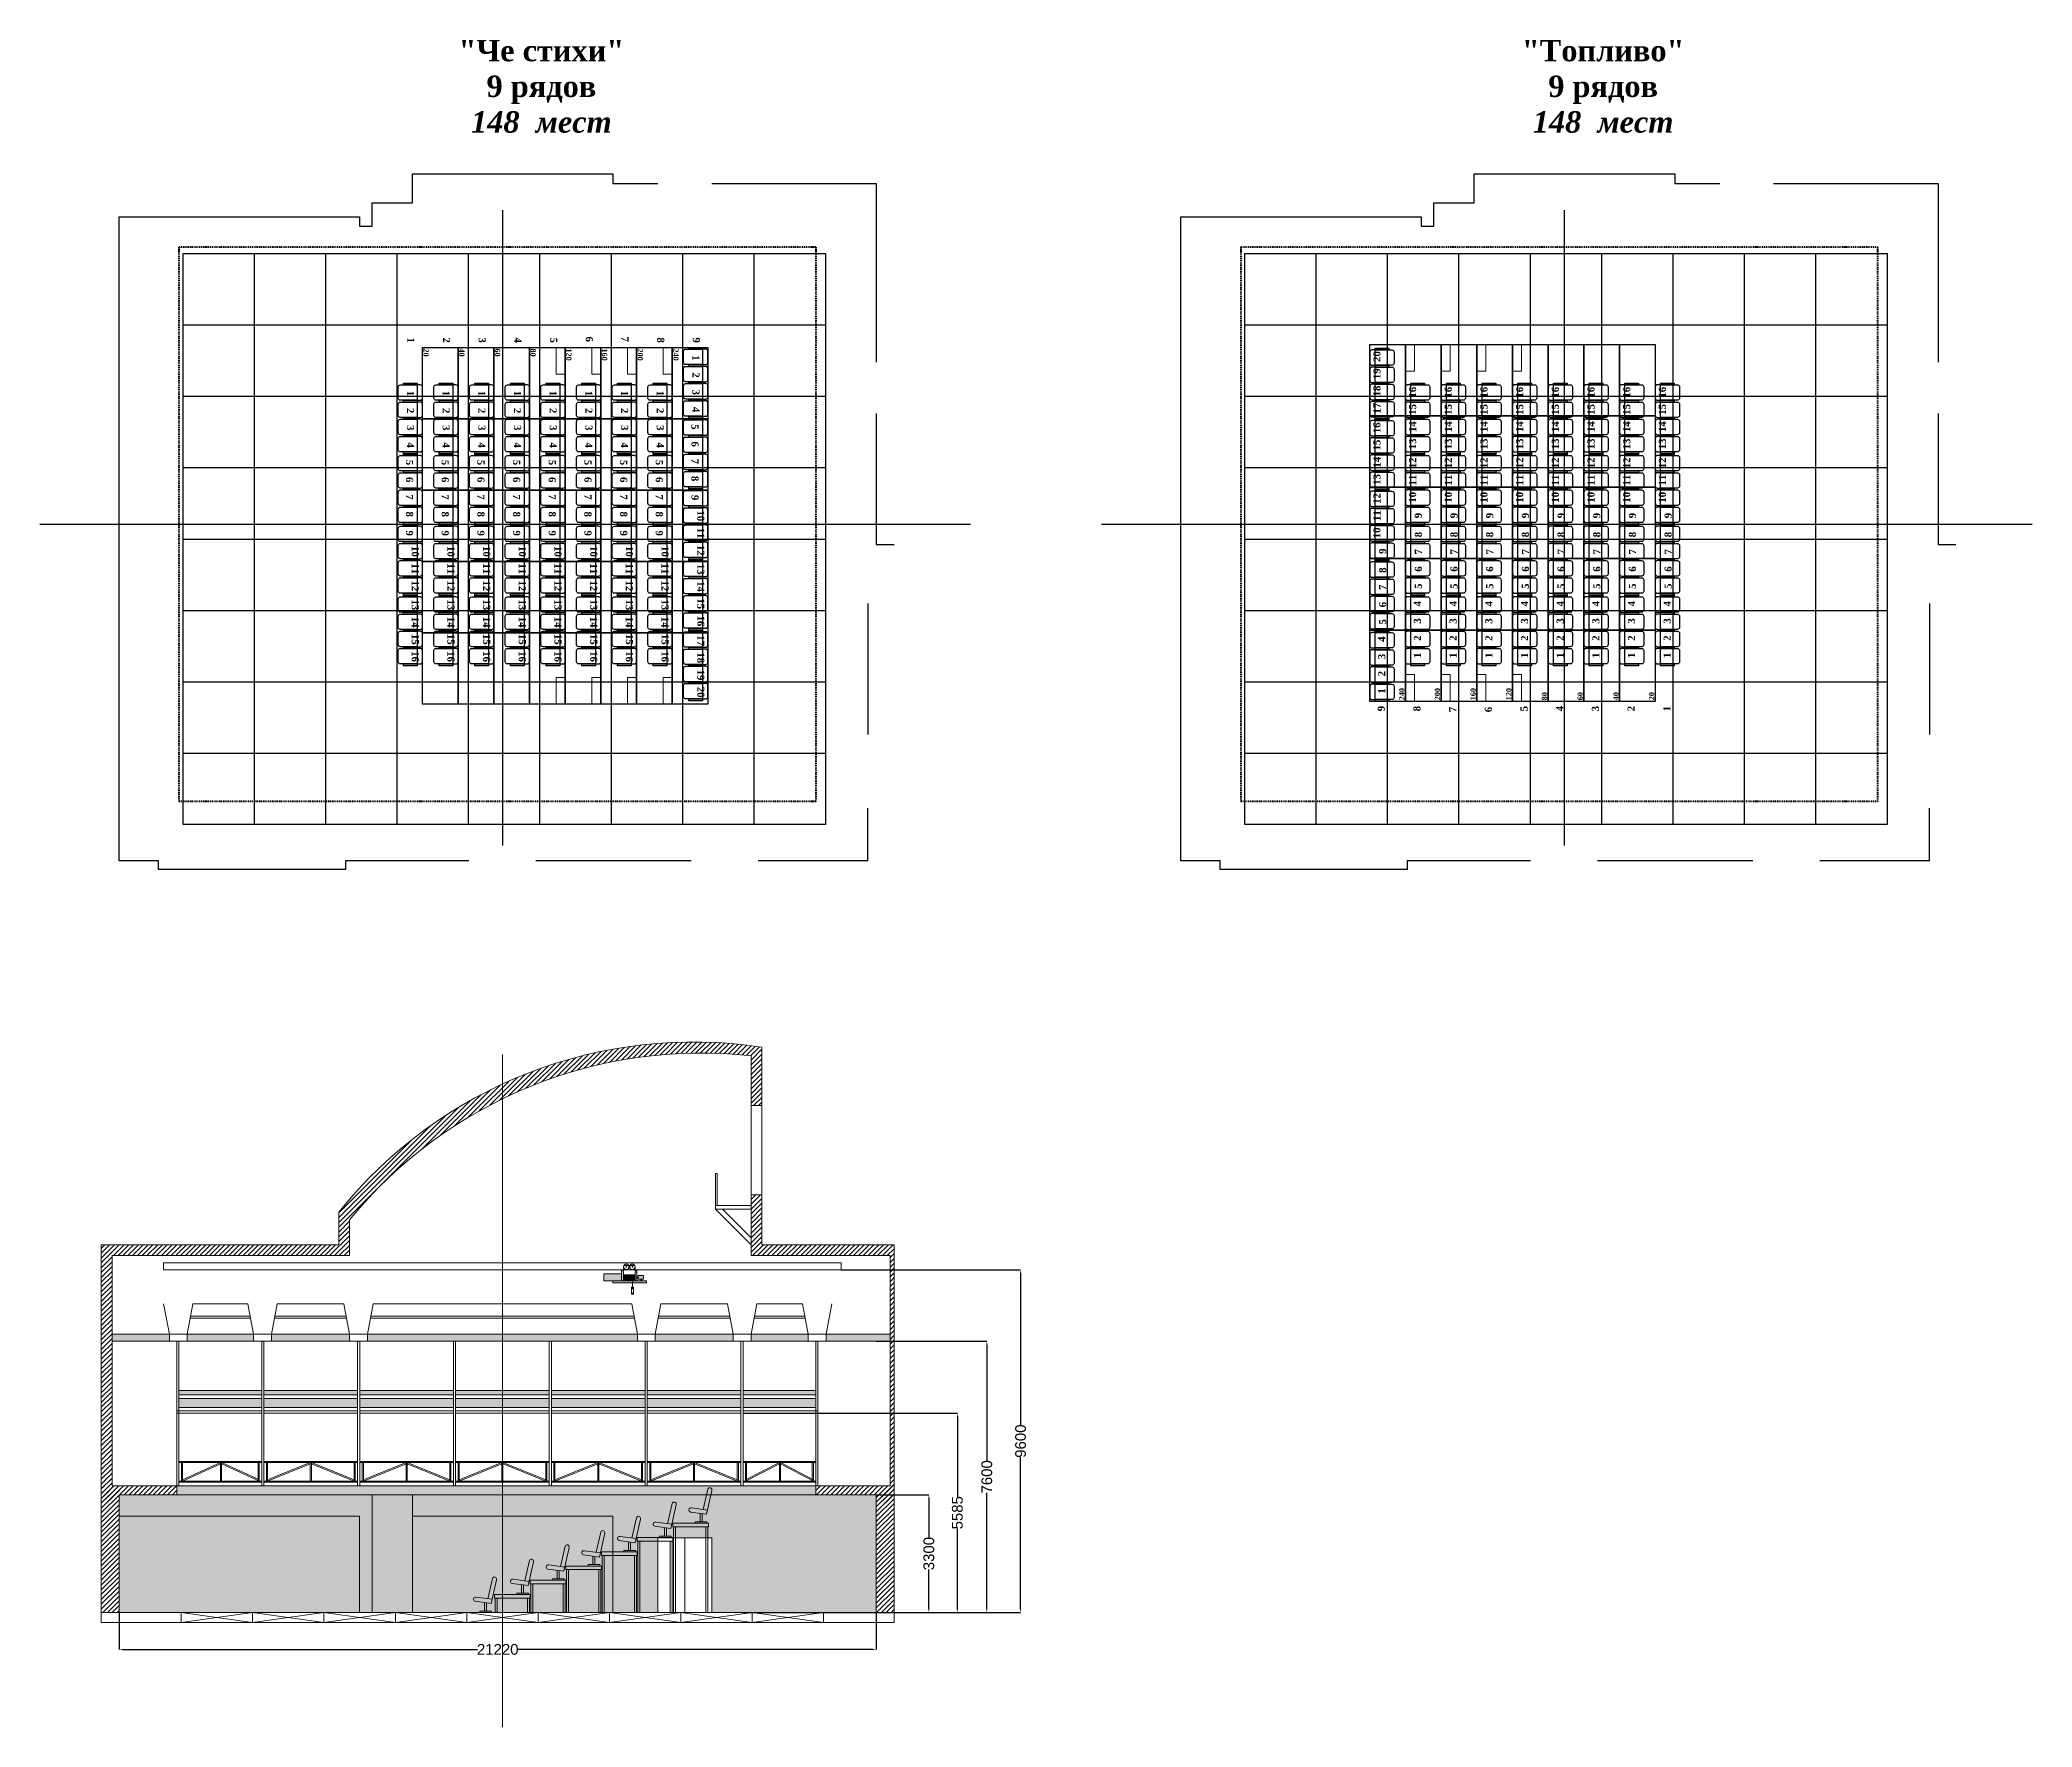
# Model space of a CAD drawing. Header units: millimetres. Extents: x -520232 to 211296, y -156633 to 78411.
# Drawn here: x -99579 to -43748, y -119171 to -71895 of the extents above; entities that cross this region are included whole.
import ezdxf

# ---------------------------------------------------------------- set-up
doc = ezdxf.new("R2010")
doc.units = ezdxf.units.MM
doc.linetypes.add('штрихпунктирнаяX2', pattern=[50.8, 25.4, -12.7, 0, -12.7])
for name, color, linetype in [('Декорации', 10, 'Continuous'), ('Декорация', 80, 'Continuous'), ('Оси', 7, 'Continuous'), ('Партер', 7, 'Continuous'), ('План галлереи', 7, 'Continuous'), ('План планшет1', 7, 'Continuous'), ('Продольный разрез', 7, 'Continuous')]:
    doc.layers.add(name, color=color, linetype=linetype)
doc.layers.add('Сидения и станки', color=7, linetype='Continuous', lineweight=25)
doc.styles.get("Standard").update_dxf_attribs({"font": 'arial.ttf', "height": 300})
doc.dimstyles.new('Размеры', dxfattribs={"dimtxt": 300, "dimasz": 100, "dimexe": 0.18, "dimexo": 0.0625, "dimgap": 0.09, "dimtad": 0, "dimdec": 0, "dimzin": 0, "dimdsep": 46, "dimtxsty": 'Standard', "dimcen": 0.09, "dimclrd": 250, "dimclre": 250, "dimclrt": 250, "dimadec": 0, "dimazin": 0, "dimtfac": 1, "dimtdec": 0, "dimtofl": 0, "dimtmove": 0, "dimatfit": 3, "dimfxl": 1, "dimtfillclr": 250, "dimtolj": 1, "dimtzin": 0, "dimarcsym": 0})
pattern_1 = [(45, (-104363.56, -141766.1), (-67.35192, 67.35192), [])]

msp = doc.modelspace()

# ---------------------------------------------------------------- texts
at = {"layer": 'Партер', "char_height": 600, "width": 15854.2162, "attachment_point": 5}
for s, insert in [('{\\fTimes New Roman|b1|i0|c204|p18;"Че стихи"\\P9 рядов\\P\\fTimes New Roman|b1|i1|c204|p18;148  мест}', (-85523.878, -73199.974)), ('{\\fTimes New Roman|b1|i0|c204|p18;"Топливо"\\P9 рядов\\P\\fTimes New Roman|b1|i1|c204|p18;148  мест}', (-55770.973, -73199.974))]:
    msp.add_mtext(s, dxfattribs=dict(at, insert=insert))

# ---------------------------------------------------------------- blocks, each defined once
blk = doc.blocks.new('A$C20D4365F')
at = {"layer": 'Сидения и станки'}
for points in [[(-1231.25, 380), (-1181.25, 380), (-1181.25, 0), (-1231.25, 0)], [(-748.75, 380), (-698.75, 380), (-698.75, 0), (-748.75, 0)], [(-266.25, 380), (-216.25, 380), (-216.25, 0), (-266.25, 0)], [(216.25, 380), (266.25, 380), (266.25, 0), (216.25, 0)], [(698.75, 380), (748.75, 380), (748.75, 0), (698.75, 0)]]:
    blk.add_lwpolyline(points, close=True, dxfattribs=at)
for points in [[(-1121.25, 530), (-808.75, 530, -0.41421356), (-748.75, 470), (-748.75, 0), (-1181.25, 0), (-1181.25, 470, -0.41421356)], [(-748.75, 0), (-1181.25, 0), (-1181.25, -90, 0.41421356), (-1121.25, -150), (-808.75, -150, 0.41421356), (-748.75, -90)], [(-638.75, 530), (-326.25, 530, -0.41421356), (-266.25, 470), (-266.25, 0), (-698.75, 0), (-698.75, 470, -0.41421356)], [(-266.25, 0), (-698.75, 0), (-698.75, -90, 0.41421356), (-638.75, -150), (-326.25, -150, 0.41421356), (-266.25, -90)], [(-156.25, 530), (156.25, 530, -0.41421356), (216.25, 470), (216.25, 0), (-216.25, 0), (-216.25, 470, -0.41421356)], [(216.25, 0), (-216.25, 0), (-216.25, -90, 0.41421356), (-156.25, -150), (156.25, -150, 0.41421356), (216.25, -90)], [(326.25, 530), (638.75, 530, -0.41421356), (698.75, 470), (698.75, 0), (266.25, 0), (266.25, 470, -0.41421356)], [(698.75, 0), (266.25, 0), (266.25, -90, 0.41421356), (326.25, -150), (638.75, -150, 0.41421356), (698.75, -90)]]:
    blk.add_lwpolyline(points, format="xyb", close=True, dxfattribs=at)
blk = doc.blocks.new('Партер Топливо')
at = {"layer": 'Партер'}
for points in [[(-83790, -118474), (-84790, -118474), (-84790, -116474), (-83790, -116474), (-83790, -118474)], [(-82790, -118474), (-83790, -118474), (-83790, -116474), (-82790, -116474), (-82790, -118474)], [(-81790, -118474), (-82790, -118474), (-82790, -116474), (-81790, -116474), (-81790, -118474)], [(-80790, -118474), (-81790, -118474), (-81790, -116474), (-80790, -116474), (-80790, -118474)], [(-79790, -118474), (-80790, -118474), (-80790, -116474), (-79790, -116474), (-79790, -118474)], [(-78790, -118474), (-79790, -118474), (-79790, -116474), (-78790, -116474), (-78790, -118474)], [(-77790, -118474), (-78790, -118474), (-78790, -116474), (-77790, -116474), (-77790, -118474)], [(-76790, -118474), (-77790, -118474), (-77790, -116474), (-76790, -116474), (-76790, -118474)], [(-83790, -120474), (-84790, -120474), (-84790, -118474), (-83790, -118474), (-83790, -120474)], [(-82790, -120474), (-83790, -120474), (-83790, -118474), (-82790, -118474), (-82790, -120474)], [(-81790, -120474), (-82790, -120474), (-82790, -118474), (-81790, -118474), (-81790, -120474)], [(-80790, -120474), (-81790, -120474), (-81790, -118474), (-80790, -118474), (-80790, -120474)], [(-79790, -120474), (-80790, -120474), (-80790, -118474), (-79790, -118474), (-79790, -120474)], [(-78790, -120474), (-79790, -120474), (-79790, -118474), (-78790, -118474), (-78790, -120474)], [(-77790, -120474), (-78790, -120474), (-78790, -118474), (-77790, -118474), (-77790, -120474)], [(-76790, -120474), (-77790, -120474), (-77790, -118474), (-76790, -118474), (-76790, -120474)], [(-83790, -122474), (-84790, -122474), (-84790, -120474), (-83790, -120474), (-83790, -122474)], [(-82790, -122474), (-83790, -122474), (-83790, -120474), (-82790, -120474), (-82790, -122474)], [(-81790, -122474), (-82790, -122474), (-82790, -120474), (-81790, -120474), (-81790, -122474)], [(-80790, -122474), (-81790, -122474), (-81790, -120474), (-80790, -120474), (-80790, -122474)], [(-79790, -122474), (-80790, -122474), (-80790, -120474), (-79790, -120474), (-79790, -122474)], [(-78790, -122474), (-79790, -122474), (-79790, -120474), (-78790, -120474), (-78790, -122474)], [(-77790, -122474), (-78790, -122474), (-78790, -120474), (-77790, -120474), (-77790, -122474)], [(-76790, -122474), (-77790, -122474), (-77790, -120474), (-76790, -120474), (-76790, -122474)], [(-83790, -124474), (-84790, -124474), (-84790, -122474), (-83790, -122474), (-83790, -124474)], [(-82790, -124474), (-83790, -124474), (-83790, -122474), (-82790, -122474), (-82790, -124474)], [(-81790, -124474), (-82790, -124474), (-82790, -122474), (-81790, -122474), (-81790, -124474)], [(-80790, -124474), (-81790, -124474), (-81790, -122474), (-80790, -122474), (-80790, -124474)], [(-79790, -124474), (-80790, -124474), (-80790, -122474), (-79790, -122474), (-79790, -124474)], [(-78790, -124474), (-79790, -124474), (-79790, -122474), (-78790, -122474), (-78790, -124474)], [(-77790, -124474), (-78790, -124474), (-78790, -122474), (-77790, -122474), (-77790, -124474)], [(-76790, -124474), (-77790, -124474), (-77790, -122474), (-76790, -122474), (-76790, -124474)], [(-83790, -126474), (-84790, -126474), (-84790, -124474), (-83790, -124474), (-83790, -126474)], [(-82790, -126474), (-83790, -126474), (-83790, -124474), (-82790, -124474), (-82790, -126474)], [(-81790, -126474), (-82790, -126474), (-82790, -124474), (-81790, -124474), (-81790, -126474)], [(-80790, -126474), (-81790, -126474), (-81790, -124474), (-80790, -124474), (-80790, -126474)], [(-79790, -126474), (-80790, -126474), (-80790, -124474), (-79790, -124474), (-79790, -126474)], [(-78790, -126474), (-79790, -126474), (-79790, -124474), (-78790, -124474), (-78790, -126474)], [(-77790, -126474), (-78790, -126474), (-78790, -124474), (-77790, -124474), (-77790, -126474)], [(-76790, -126474), (-77790, -126474), (-77790, -124474), (-76790, -124474), (-76790, -126474)]]:
    blk.add_lwpolyline(points, dxfattribs=at)
at = {"layer": 'Партер', "color": 18, "lineweight": 13, "true_color": 0x000000}
for points in [[(-83790, -117224), (-83790, -116474), (-83540, -116474), (-83540, -117224), (-83790, -117224)], [(-82790, -117224), (-82790, -116474), (-82540, -116474), (-82540, -117224), (-82790, -117224)], [(-81790, -117224), (-81790, -116474), (-81540, -116474), (-81540, -117224), (-81790, -117224)], [(-80790, -117224), (-80790, -116474), (-80540, -116474), (-80540, -117224), (-80790, -117224)], [(-83790, -126474), (-83790, -125724), (-83540, -125724), (-83540, -126474), (-83790, -126474)], [(-82790, -126474), (-82790, -125724), (-82540, -125724), (-82540, -126474), (-82790, -126474)], [(-81790, -126474), (-81790, -125724), (-81540, -125724), (-81540, -126474), (-81790, -126474)], [(-80790, -126474), (-80790, -125724), (-80540, -125724), (-80540, -126474), (-80790, -126474)]]:
    blk.add_lwpolyline(points, dxfattribs=at)
at = {"layer": 'Партер', "rotation": 270}
for p in [(-84640, -117805), (-83640, -118785), (-82640, -118785), (-81640, -118785), (-80640, -118785), (-79640, -118785), (-78640, -118785), (-77640, -118785), (-76640, -118785), (-84640, -119785), (-83640, -120765), (-82640, -120765), (-81640, -120765), (-80640, -120765), (-79640, -120765), (-78640, -120765), (-77640, -120765), (-76640, -120765), (-84640, -121765), (-83640, -122745), (-82640, -122745), (-81640, -122745), (-80640, -122745), (-79640, -122745), (-78640, -122745), (-77640, -122745), (-76640, -122745), (-84640, -123745), (-83640, -124725), (-82640, -124725), (-81640, -124725), (-80640, -124725), (-79640, -124725), (-78640, -124725), (-77640, -124725), (-76640, -124725), (-84640, -125725)]:
    blk.add_blockref('A$C20D4365F', p, dxfattribs=at)
at = {"layer": 'Партер', "color": 3, "char_height": 200, "width": 382.45, "attachment_point": 4, "rotation": 90}
for s, insert in [('{\\fTimes New Roman|b1|i0|c204|p18;  20}', (-84589, -116963)), ('{\\fTimes New Roman|b1|i0|c204|p18;  19}', (-84589, -117445)), ('{\\fTimes New Roman|b1|i0|c204|p18;  18}', (-84589, -117928)), ('{\\fTimes New Roman|b1|i0|c204|p18;  16}', (-83589, -117962)), ('{\\fTimes New Roman|b1|i0|c204|p18;  16}', (-82589, -117962)), ('{\\fTimes New Roman|b1|i0|c204|p18;  16}', (-81589, -117962)), ('{\\fTimes New Roman|b1|i0|c204|p18;  16}', (-80589, -117962)), ('{\\fTimes New Roman|b1|i0|c204|p18;  16}', (-79589, -117962)), ('{\\fTimes New Roman|b1|i0|c204|p18;  16}', (-78589, -117962)), ('{\\fTimes New Roman|b1|i0|c204|p18;  16}', (-77589, -117962)), ('{\\fTimes New Roman|b1|i0|c204|p18;  16}', (-76589, -117962)), ('{\\fTimes New Roman|b1|i0|c204|p18;  17}', (-84589, -118410)), ('{\\fTimes New Roman|b1|i0|c204|p18;  15}', (-83589, -118445)), ('{\\fTimes New Roman|b1|i0|c204|p18;  15}', (-82589, -118445)), ('{\\fTimes New Roman|b1|i0|c204|p18;  15}', (-81589, -118445)), ('{\\fTimes New Roman|b1|i0|c204|p18;  15}', (-80589, -118445)), ('{\\fTimes New Roman|b1|i0|c204|p18;  15}', (-79589, -118445)), ('{\\fTimes New Roman|b1|i0|c204|p18;  15}', (-78589, -118445)), ('{\\fTimes New Roman|b1|i0|c204|p18;  15}', (-77589, -118445)), ('{\\fTimes New Roman|b1|i0|c204|p18;  15}', (-76589, -118445)), ('{\\fTimes New Roman|b1|i0|c204|p18;  16}', (-84589, -118959)), ('{\\fTimes New Roman|b1|i0|c204|p18;  14}', (-83589, -118927)), ('{\\fTimes New Roman|b1|i0|c204|p18;  14}', (-82589, -118927)), ('{\\fTimes New Roman|b1|i0|c204|p18;  14}', (-81589, -118927)), ('{\\fTimes New Roman|b1|i0|c204|p18;  14}', (-80589, -118927)), ('{\\fTimes New Roman|b1|i0|c204|p18;  14}', (-79589, -118927)), ('{\\fTimes New Roman|b1|i0|c204|p18;  14}', (-78589, -118927)), ('{\\fTimes New Roman|b1|i0|c204|p18;  14}', (-77589, -118927)), ('{\\fTimes New Roman|b1|i0|c204|p18;  14}', (-76589, -118927)), ('{\\fTimes New Roman|b1|i0|c204|p18;  15}', (-84589, -119442)), ('{\\fTimes New Roman|b1|i0|c204|p18;  13}', (-83589, -119410)), ('{\\fTimes New Roman|b1|i0|c204|p18;  13}', (-82589, -119410)), ('{\\fTimes New Roman|b1|i0|c204|p18;  13}', (-81589, -119410)), ('{\\fTimes New Roman|b1|i0|c204|p18;  13}', (-80589, -119410)), ('{\\fTimes New Roman|b1|i0|c204|p18;  13}', (-79589, -119410)), ('{\\fTimes New Roman|b1|i0|c204|p18;  13}', (-78589, -119410)), ('{\\fTimes New Roman|b1|i0|c204|p18;  13}', (-77589, -119410)), ('{\\fTimes New Roman|b1|i0|c204|p18;  13}', (-76589, -119410)), ('{\\fTimes New Roman|b1|i0|c204|p18;  14}', (-84589, -119924)), ('{\\fTimes New Roman|b1|i0|c204|p18;  12}', (-83589, -119942)), ('{\\fTimes New Roman|b1|i0|c204|p18;  12}', (-82589, -119942)), ('{\\fTimes New Roman|b1|i0|c204|p18;  12}', (-81589, -119942)), ('{\\fTimes New Roman|b1|i0|c204|p18;  12}', (-80589, -119942)), ('{\\fTimes New Roman|b1|i0|c204|p18;  12}', (-79589, -119942)), ('{\\fTimes New Roman|b1|i0|c204|p18;  12}', (-78589, -119942)), ('{\\fTimes New Roman|b1|i0|c204|p18;  12}', (-77589, -119942)), ('{\\fTimes New Roman|b1|i0|c204|p18;  12}', (-76589, -119942)), ('{\\fTimes New Roman|b1|i0|c204|p18;  13}', (-84589, -120407)), ('{\\fTimes New Roman|b1|i0|c204|p18;  11}', (-83589, -120425)), ('{\\fTimes New Roman|b1|i0|c204|p18;  11}', (-82589, -120425)), ('{\\fTimes New Roman|b1|i0|c204|p18;  11}', (-81589, -120425)), ('{\\fTimes New Roman|b1|i0|c204|p18;  11}', (-80589, -120425)), ('{\\fTimes New Roman|b1|i0|c204|p18;  11}', (-79589, -120425)), ('{\\fTimes New Roman|b1|i0|c204|p18;  11}', (-78589, -120425)), ('{\\fTimes New Roman|b1|i0|c204|p18;  11}', (-77589, -120425)), ('{\\fTimes New Roman|b1|i0|c204|p18;  11}', (-76589, -120425)), ('{\\fTimes New Roman|b1|i0|c204|p18;  12}', (-84589, -120939)), ('{\\fTimes New Roman|b1|i0|c204|p18;  11}', (-84589, -121422)), ('{\\fTimes New Roman|b1|i0|c204|p18;  10}', (-83589, -120907)), ('{\\fTimes New Roman|b1|i0|c204|p18;  10}', (-82589, -120907)), ('{\\fTimes New Roman|b1|i0|c204|p18;  10}', (-81589, -120907)), ('{\\fTimes New Roman|b1|i0|c204|p18;  10}', (-80589, -120907)), ('{\\fTimes New Roman|b1|i0|c204|p18;  10}', (-79589, -120907)), ('{\\fTimes New Roman|b1|i0|c204|p18;  10}', (-78589, -120907)), ('{\\fTimes New Roman|b1|i0|c204|p18;  10}', (-77589, -120907)), ('{\\fTimes New Roman|b1|i0|c204|p18;  10}', (-76589, -120907)), ('{\\fTimes New Roman|b1|i0|c204|p18;  10}', (-84589, -121904)), ('{\\fTimes New Roman|b1|i0|c204|p18;  9}', (-83428, -121494)), ('{\\fTimes New Roman|b1|i0|c204|p18;  9}', (-82428, -121494)), ('{\\fTimes New Roman|b1|i0|c204|p18;  9}', (-81428, -121494)), ('{\\fTimes New Roman|b1|i0|c204|p18;  9}', (-80428, -121494)), ('{\\fTimes New Roman|b1|i0|c204|p18;  9}', (-79428, -121494)), ('{\\fTimes New Roman|b1|i0|c204|p18;  9}', (-78428, -121494)), ('{\\fTimes New Roman|b1|i0|c204|p18;  9}', (-77428, -121494)), ('{\\fTimes New Roman|b1|i0|c204|p18;  9}', (-76428, -121494)), ('{\\fTimes New Roman|b1|i0|c204|p18;  9}', (-84428, -122491)), ('{\\fTimes New Roman|b1|i0|c204|p18;  8}', (-83428, -122026)), ('{\\fTimes New Roman|b1|i0|c204|p18;  7}', (-83428, -122509)), ('{\\fTimes New Roman|b1|i0|c204|p18;  8}', (-82428, -122026)), ('{\\fTimes New Roman|b1|i0|c204|p18;  7}', (-82428, -122509)), ('{\\fTimes New Roman|b1|i0|c204|p18;  8}', (-81428, -122026)), ('{\\fTimes New Roman|b1|i0|c204|p18;  7}', (-81428, -122509)), ('{\\fTimes New Roman|b1|i0|c204|p18;  8}', (-80428, -122026)), ('{\\fTimes New Roman|b1|i0|c204|p18;  7}', (-80428, -122509)), ('{\\fTimes New Roman|b1|i0|c204|p18;  8}', (-79428, -122026)), ('{\\fTimes New Roman|b1|i0|c204|p18;  7}', (-79428, -122509)), ('{\\fTimes New Roman|b1|i0|c204|p18;  8}', (-78428, -122026)), ('{\\fTimes New Roman|b1|i0|c204|p18;  7}', (-78428, -122509)), ('{\\fTimes New Roman|b1|i0|c204|p18;  8}', (-77428, -122026)), ('{\\fTimes New Roman|b1|i0|c204|p18;  7}', (-77428, -122509)), ('{\\fTimes New Roman|b1|i0|c204|p18;  8}', (-76428, -122026)), ('{\\fTimes New Roman|b1|i0|c204|p18;  7}', (-76428, -122509)), ('{\\fTimes New Roman|b1|i0|c204|p18;  8}', (-84428, -123023)), ('{\\fTimes New Roman|b1|i0|c204|p18;  6}', (-83428, -122991)), ('{\\fTimes New Roman|b1|i0|c204|p18;  6}', (-82428, -122991)), ('{\\fTimes New Roman|b1|i0|c204|p18;  6}', (-81428, -122991)), ('{\\fTimes New Roman|b1|i0|c204|p18;  6}', (-80428, -122991)), ('{\\fTimes New Roman|b1|i0|c204|p18;  6}', (-79428, -122991)), ('{\\fTimes New Roman|b1|i0|c204|p18;  6}', (-78428, -122991)), ('{\\fTimes New Roman|b1|i0|c204|p18;  6}', (-77428, -122991)), ('{\\fTimes New Roman|b1|i0|c204|p18;  6}', (-76428, -122991)), ('{\\fTimes New Roman|b1|i0|c204|p18;  7}', (-84428, -123506)), ('{\\fTimes New Roman|b1|i0|c204|p18;  5}', (-83428, -123474)), ('{\\fTimes New Roman|b1|i0|c204|p18;  5}', (-82428, -123474)), ('{\\fTimes New Roman|b1|i0|c204|p18;  5}', (-81428, -123474)), ('{\\fTimes New Roman|b1|i0|c204|p18;  5}', (-80428, -123474)), ('{\\fTimes New Roman|b1|i0|c204|p18;  5}', (-79428, -123474)), ('{\\fTimes New Roman|b1|i0|c204|p18;  5}', (-78428, -123474)), ('{\\fTimes New Roman|b1|i0|c204|p18;  5}', (-77428, -123474)), ('{\\fTimes New Roman|b1|i0|c204|p18;  5}', (-76428, -123474)), ('{\\fTimes New Roman|b1|i0|c204|p18;  6}', (-84428, -123988)), ('{\\fTimes New Roman|b1|i0|c204|p18;  4}', (-83454, -123963)), ('{\\fTimes New Roman|b1|i0|c204|p18;  4}', (-82454, -123963)), ('{\\fTimes New Roman|b1|i0|c204|p18;  4}', (-81454, -123963)), ('{\\fTimes New Roman|b1|i0|c204|p18;  4}', (-80454, -123963)), ('{\\fTimes New Roman|b1|i0|c204|p18;  4}', (-79454, -123963)), ('{\\fTimes New Roman|b1|i0|c204|p18;  4}', (-78454, -123963)), ('{\\fTimes New Roman|b1|i0|c204|p18;  4}', (-77454, -123963)), ('{\\fTimes New Roman|b1|i0|c204|p18;  4}', (-76454, -123963)), ('{\\fTimes New Roman|b1|i0|c204|p18;  5}', (-84428, -124471)), ('{\\fTimes New Roman|b1|i0|c204|p18;  3}', (-83454, -124446)), ('{\\fTimes New Roman|b1|i0|c204|p18;  3}', (-82454, -124446)), ('{\\fTimes New Roman|b1|i0|c204|p18;  3}', (-81454, -124446)), ('{\\fTimes New Roman|b1|i0|c204|p18;  3}', (-80454, -124446)), ('{\\fTimes New Roman|b1|i0|c204|p18;  3}', (-79454, -124446)), ('{\\fTimes New Roman|b1|i0|c204|p18;  3}', (-78454, -124446)), ('{\\fTimes New Roman|b1|i0|c204|p18;  3}', (-77454, -124446)), ('{\\fTimes New Roman|b1|i0|c204|p18;  3}', (-76454, -124446)), ('{\\fTimes New Roman|b1|i0|c204|p18;  4}', (-84454, -124960)), ('{\\fTimes New Roman|b1|i0|c204|p18;  2}', (-83454, -124928)), ('{\\fTimes New Roman|b1|i0|c204|p18;  2}', (-82454, -124928)), ('{\\fTimes New Roman|b1|i0|c204|p18;  2}', (-81454, -124928)), ('{\\fTimes New Roman|b1|i0|c204|p18;  2}', (-80454, -124928)), ('{\\fTimes New Roman|b1|i0|c204|p18;  2}', (-79454, -124928)), ('{\\fTimes New Roman|b1|i0|c204|p18;  2}', (-78454, -124928)), ('{\\fTimes New Roman|b1|i0|c204|p18;  2}', (-77454, -124928)), ('{\\fTimes New Roman|b1|i0|c204|p18;  2}', (-76454, -124928)), ('{\\fTimes New Roman|b1|i0|c204|p18;  3}', (-84454, -125443)), ('{\\fTimes New Roman|b1|i0|c204|p18;  1}', (-83454, -125411)), ('{\\fTimes New Roman|b1|i0|c204|p18;  1}', (-82454, -125411)), ('{\\fTimes New Roman|b1|i0|c204|p18;  1}', (-81454, -125411)), ('{\\fTimes New Roman|b1|i0|c204|p18;  1}', (-80454, -125411)), ('{\\fTimes New Roman|b1|i0|c204|p18;  1}', (-79454, -125411)), ('{\\fTimes New Roman|b1|i0|c204|p18;  1}', (-78454, -125411)), ('{\\fTimes New Roman|b1|i0|c204|p18;  1}', (-77454, -125411)), ('{\\fTimes New Roman|b1|i0|c204|p18;  1}', (-76454, -125411)), ('{\\fTimes New Roman|b1|i0|c204|p18;  2}', (-84454, -125925)), ('{\\fTimes New Roman|b1|i0|c204|p18;  1}', (-84454, -126408))]:
    blk.add_mtext(s, dxfattribs=dict(at, insert=insert))
at = {"layer": 'Партер', "color": 0, "char_height": 150, "width": 439.44, "attachment_point": 4, "rotation": 90}
for s, insert in [('{\\fTimes New Roman|b1|i0|c204|p18; 240}', (-83892, -126500)), ('{\\fTimes New Roman|b1|i0|c204|p18; 200}', (-82892, -126500)), ('{\\fTimes New Roman|b1|i0|c204|p18; 160}', (-81892, -126500)), ('{\\fTimes New Roman|b1|i0|c204|p18; 120}', (-80892, -126500)), ('{\\fTimes New Roman|b1|i0|c204|p18; 80}', (-79892, -126500)), ('{\\fTimes New Roman|b1|i0|c204|p18; 60}', (-78892, -126500)), ('{\\fTimes New Roman|b1|i0|c204|p18; 40}', (-77892, -126500)), ('{\\fTimes New Roman|b1|i0|c204|p18; 20}', (-76892, -126500))]:
    blk.add_mtext(s, dxfattribs=dict(at, insert=insert))
at = {"layer": 'Партер', "color": 5, "char_height": 200, "width": 500.97, "attachment_point": 4, "rotation": 90}
for s, insert in [('{\\fTimes New Roman|b1|i0|c204|p18;  9}', (-84466, -126903)), ('{\\fTimes New Roman|b1|i0|c204|p18;  8}', (-83466, -126903)), ('{\\fTimes New Roman|b1|i0|c204|p18;  7}', (-82466, -126929)), ('{\\fTimes New Roman|b1|i0|c204|p18;  6}', (-81466, -126929)), ('{\\fTimes New Roman|b1|i0|c204|p18;  5}', (-80466, -126903)), ('{\\fTimes New Roman|b1|i0|c204|p18;  4}', (-79466, -126903)), ('{\\fTimes New Roman|b1|i0|c204|p18;  3}', (-78466, -126903)), ('{\\fTimes New Roman|b1|i0|c204|p18;  2}', (-77466, -126903)), ('{\\fTimes New Roman|b1|i0|c204|p18;  1}', (-76466, -126903))]:
    blk.add_mtext(s, dxfattribs=dict(at, insert=insert))
blk = doc.blocks.new('*D69')
at = {"layer": 'Defpoints', "color": 0, "lineweight": 13, "transparency": 16777216}
for p in [(-76138, -112658), (-74665, -112658), (-75638, -115958)]:
    blk.add_point(p, dxfattribs=at)
at = {"layer": 'Продольный разрез', "color": 250, "lineweight": -2, "transparency": 16777216}
for p, q in [((-76138, -112658), (-74665, -112658)), ((-74665, -112758), (-74665, -113860)), ((-74665, -115858), (-74665, -114755)), ((-75638, -115958), (-74665, -115958))]:
    blk.add_line(p, q, dxfattribs=at)
at = {"layer": 'Продольный разрез', "color": 250, "lineweight": 13, "transparency": 16777216}
for points in [[(-74681, -112758), (-74648, -112758), (-74665, -112658)], [(-74681, -115858), (-74648, -115858), (-74665, -115958)]]:
    blk.add_solid(points, dxfattribs=at)
at = {"layer": 'Продольный разрез', "color": 250, "lineweight": 13, "transparency": 16777216, "insert": (-74665, -114308), "char_height": 300, "attachment_point": 5, "rotation": 90}
blk.add_mtext('\\A1;3300', dxfattribs=at)
blk = doc.blocks.new('*D70')
at = {"layer": 'Defpoints', "color": 0, "lineweight": 13, "transparency": 16777216}
for p in [(-76138, -108358), (-73040, -108358), (-76138, -115958)]:
    blk.add_point(p, dxfattribs=at)
at = {"layer": 'Продольный разрез', "color": 250, "lineweight": -2, "transparency": 16777216}
for p, q in [((-76138, -108358), (-73040, -108358)), ((-73040, -108458), (-73040, -111712)), ((-73040, -115858), (-73040, -112604)), ((-76138, -115958), (-73040, -115958))]:
    blk.add_line(p, q, dxfattribs=at)
at = {"layer": 'Продольный разрез', "color": 250, "lineweight": 13, "transparency": 16777216}
for points in [[(-73057, -108458), (-73023, -108458), (-73040, -108358)], [(-73057, -115858), (-73023, -115858), (-73040, -115958)]]:
    blk.add_solid(points, dxfattribs=at)
at = {"layer": 'Продольный разрез', "color": 250, "lineweight": 13, "transparency": 16777216, "insert": (-73040, -112158), "char_height": 300, "attachment_point": 5, "rotation": 90}
blk.add_mtext('\\A1;7600', dxfattribs=at)
blk = doc.blocks.new('*D71')
at = {"layer": 'Defpoints', "color": 0, "lineweight": 13, "transparency": 16777216}
for p in [(-97358, -115958), (-76138, -115958), (-76138, -116994)]:
    blk.add_point(p, dxfattribs=at)
at = {"layer": 'Продольный разрез', "color": 250, "lineweight": -2, "transparency": 16777216}
for p, q in [((-97358, -115958), (-97358, -116994)), ((-76138, -115958), (-76138, -116994)), ((-97258, -116994), (-87315, -116994)), ((-76238, -116994), (-86181, -116994))]:
    blk.add_line(p, q, dxfattribs=at)
at = {"layer": 'Продольный разрез', "color": 250, "lineweight": 13, "transparency": 16777216}
for points in [[(-97258, -116977), (-97258, -117010), (-97358, -116994)], [(-76238, -116977), (-76238, -117010), (-76138, -116994)]]:
    blk.add_solid(points, dxfattribs=at)
at = {"layer": 'Продольный разрез', "color": 250, "lineweight": 13, "transparency": 16777216, "insert": (-86748, -116994), "char_height": 300, "attachment_point": 5}
blk.add_mtext('\\A1;21220', dxfattribs=at)
blk = doc.blocks.new('*D72')
at = {"layer": 'Defpoints', "color": 0, "lineweight": 13, "transparency": 16777216}
for p in [(-79874, -110373), (-79874, -115958), (-73867, -115958)]:
    blk.add_point(p, dxfattribs=at)
at = {"layer": 'Продольный разрез', "color": 250, "lineweight": -2, "transparency": 16777216}
for p, q in [((-79873, -110373), (-73867, -110373)), ((-73867, -110473), (-73867, -112716)), ((-73867, -115858), (-73867, -113615)), ((-79873, -115958), (-73867, -115958))]:
    blk.add_line(p, q, dxfattribs=at)
at = {"layer": 'Продольный разрез', "color": 250, "lineweight": 13, "transparency": 16777216}
for points in [[(-73884, -110473), (-73851, -110473), (-73867, -110373)], [(-73884, -115858), (-73851, -115858), (-73867, -115958)]]:
    blk.add_solid(points, dxfattribs=at)
at = {"layer": 'Продольный разрез', "color": 250, "lineweight": 13, "transparency": 16777216, "insert": (-73867, -113165), "char_height": 300, "attachment_point": 5, "rotation": 90}
blk.add_mtext('\\A1;5585', dxfattribs=at)
blk = doc.blocks.new('*D73')
at = {"layer": 'Defpoints', "color": 0, "lineweight": 13, "transparency": 16777216}
for p in [(-77121, -106358), (-77121, -115958), (-72095, -115958)]:
    blk.add_point(p, dxfattribs=at)
at = {"layer": 'Продольный разрез', "color": 250, "lineweight": -2, "transparency": 16777216}
for p, q in [((-77120, -106358), (-72095, -106358)), ((-72095, -106458), (-72095, -110710)), ((-72095, -115858), (-72095, -111605)), ((-77120, -115958), (-72095, -115958))]:
    blk.add_line(p, q, dxfattribs=at)
at = {"layer": 'Продольный разрез', "color": 250, "lineweight": 13, "transparency": 16777216}
for points in [[(-72112, -106458), (-72078, -106458), (-72095, -106358)], [(-72112, -115858), (-72078, -115858), (-72095, -115958)]]:
    blk.add_solid(points, dxfattribs=at)
at = {"layer": 'Продольный разрез', "color": 250, "lineweight": 13, "transparency": 16777216, "insert": (-72095, -111158), "char_height": 300, "attachment_point": 5, "rotation": 90}
blk.add_mtext('\\A1;9600', dxfattribs=at)
blk = doc.blocks.new('Партер Честихи сбоку')
at = {"layer": 'Декорация', "color": 18, "lineweight": 20, "true_color": 0x000000}
for p, q in [((-70533, -133281), (-70660, -133849)), ((-70419, -133317), (-70567, -133981)), ((-69989, -133404), (-69541, -133465)), ((-69533, -132881), (-69660, -133449)), ((-69419, -132917), (-69567, -133581)), ((-71533, -133681), (-71660, -134249)), ((-71419, -133717), (-71567, -134381)), ((-71018, -133921), (-70567, -133981)), ((-70989, -133804), (-70541, -133865)), ((-70750, -133957), (-70750, -134195)), ((-70694, -133964), (-70694, -134195)), ((-70018, -133521), (-69567, -133581)), ((-69750, -133795), (-69884, -133795)), ((-69884, -133795), (-69884, -133834)), ((-69884, -133834), (-69559, -133834)), ((-69750, -133557), (-69750, -133795)), ((-69750, -133795), (-69694, -133795)), ((-69694, -133564), (-69694, -133795)), ((-69694, -133795), (-69559, -133795)), ((-69559, -133795), (-69559, -133834)), ((-73533, -134481), (-73660, -135049)), ((-73419, -134517), (-73567, -135181)), ((-72533, -134081), (-72660, -134649)), ((-72419, -134117), (-72567, -134781)), ((-72018, -134321), (-71567, -134381)), ((-71989, -134204), (-71541, -134265)), ((-71750, -134357), (-71750, -134595)), ((-71694, -134364), (-71694, -134595)), ((-70750, -134195), (-70884, -134195)), ((-70884, -134195), (-70884, -134234)), ((-70884, -134234), (-70559, -134234)), ((-70750, -134195), (-70694, -134195)), ((-70694, -134195), (-70559, -134195)), ((-70559, -134195), (-70559, -134234)), ((-74533, -134881), (-74660, -135449)), ((-74419, -134917), (-74567, -135581)), ((-73989, -135004), (-73541, -135065)), ((-73018, -134721), (-72567, -134781)), ((-72989, -134604), (-72541, -134665)), ((-72750, -134995), (-72884, -134995)), ((-72884, -134995), (-72884, -135034)), ((-72884, -135034), (-72559, -135034)), ((-72750, -134757), (-72750, -134995)), ((-72750, -134995), (-72694, -134995)), ((-72694, -134764), (-72694, -134995)), ((-72694, -134995), (-72559, -134995)), ((-72559, -134995), (-72559, -135034)), ((-71750, -134595), (-71884, -134595)), ((-71884, -134595), (-71884, -134634)), ((-71884, -134634), (-71559, -134634)), ((-71750, -134595), (-71694, -134595)), ((-71694, -134595), (-71559, -134595)), ((-71559, -134595), (-71559, -134634)), ((-75569, -135381), (-75696, -135949)), ((-75455, -135417), (-75603, -136081)), ((-75018, -135521), (-74567, -135581)), ((-74989, -135404), (-74541, -135465)), ((-74750, -135557), (-74750, -135795)), ((-74694, -135564), (-74694, -135795)), ((-74018, -135121), (-73567, -135181)), ((-73750, -135395), (-73884, -135395)), ((-73884, -135395), (-73884, -135434)), ((-73884, -135434), (-73559, -135434)), ((-73750, -135157), (-73750, -135395)), ((-73750, -135395), (-73694, -135395)), ((-73694, -135164), (-73694, -135395)), ((-73694, -135395), (-73559, -135395)), ((-73559, -135395), (-73559, -135434)), ((-76054, -136021), (-75603, -136081)), ((-76025, -135904), (-75577, -135965)), ((-75786, -136057), (-75786, -136295)), ((-75730, -136064), (-75730, -136295)), ((-74750, -135795), (-74884, -135795)), ((-74884, -135795), (-74884, -135834)), ((-74884, -135834), (-74559, -135834)), ((-74750, -135795), (-74694, -135795)), ((-74694, -135795), (-74559, -135795)), ((-74559, -135795), (-74559, -135834)), ((-75786, -136295), (-75921, -136295)), ((-75921, -136295), (-75921, -136334)), ((-75921, -136334), (-75596, -136334)), ((-75786, -136295), (-75730, -136295)), ((-75730, -136295), (-75596, -136295)), ((-75596, -136295), (-75596, -136334))]:
    blk.add_line(p, q, dxfattribs=at)
for centre, start, end in [((-69476, -132900), 343.8148, 160.9408), ((-70476, -133300), 343.8148, 160.9408), ((-70002, -133463), 77.4731, 254.5991), ((-71476, -133700), 343.8148, 160.9408), ((-71002, -133863), 77.4731, 254.5991), ((-73476, -134500), 343.8148, 160.9408), ((-72476, -134100), 343.8148, 160.9408), ((-72002, -134263), 77.4731, 254.5991), ((-74476, -134900), 343.8148, 160.9408), ((-74002, -135063), 77.4731, 254.5991), ((-73002, -134663), 77.4731, 254.5991), ((-75513, -135400), 343.8148, 160.9408), ((-75002, -135463), 77.4731, 254.5991), ((-76038, -135963), 77.4731, 254.5991)]:
    blk.add_arc(centre, 60, start, end, dxfattribs=at)
at = {"layer": 'Партер', "color": 18, "lineweight": 13, "true_color": 0x000000}
for p, q in [((-70509, -133834), (-69509, -133834)), ((-70509, -133834), (-70509, -133934)), ((-69509, -133934), (-70509, -133934)), ((-69509, -133834), (-69509, -133934)), ((-71509, -134234), (-70509, -134234)), ((-71509, -134334), (-71509, -134234)), ((-70509, -134334), (-71509, -134334)), ((-70509, -134334), (-70509, -134234))]:
    blk.add_line(p, q, dxfattribs=at)
for points in [[(-70489, -133934), (-70489, -136334), (-70434, -136334), (-70434, -133934)], [(-69584, -133934), (-69584, -136334), (-69529, -136334), (-69529, -133934)], [(-71489, -134334), (-71489, -136334), (-71434, -136334), (-71434, -134334)], [(-70584, -134334), (-70584, -136334), (-70529, -136334), (-70529, -134334)], [(-73509, -135134), (-73509, -135034), (-72509, -135034), (-72509, -135134), (-73509, -135134)], [(-72509, -134734), (-72509, -134634), (-71509, -134634), (-71509, -134734), (-72509, -134734)], [(-72489, -134734), (-72489, -136334), (-72434, -136334), (-72434, -134734)], [(-71584, -134734), (-71584, -136334), (-71529, -136334), (-71529, -134734)], [(-74509, -135534), (-74509, -135434), (-73509, -135434), (-73509, -135534), (-74509, -135534)], [(-74489, -135534), (-74489, -136334), (-74434, -136334), (-74434, -135534)], [(-73584, -135534), (-73584, -136334), (-73529, -136334), (-73529, -135534)], [(-73489, -135134), (-73489, -136334), (-73434, -136334), (-73434, -135134)], [(-72584, -135134), (-72584, -136334), (-72529, -136334), (-72529, -135134)], [(-75509, -135934), (-75509, -135834), (-74509, -135834), (-74509, -135934), (-75509, -135934)], [(-75489, -135934), (-75489, -136334), (-75434, -136334), (-75434, -135934)], [(-74584, -135934), (-74584, -136334), (-74529, -136334), (-74529, -135934)]]:
    blk.add_lwpolyline(points, dxfattribs=at)

# ---------------------------------------------------------------- dimensions: what is measured, and where the dimension line sits
at = {"layer": 'Продольный разрез', "lineweight": 13}
dim = msp.add_linear_dim(base=(-72094.967, -115957.886), p1=(-77120.555, -106357.886), p2=(-77120.555, -115957.886), angle=90, dimstyle='Размеры', dxfattribs=at)
dim.commit()
dim.dimension.update_dxf_attribs({"geometry": '*D73', "text_midpoint": (-72094.967, -111157.886)})
for base, p1, p2, picture, middle in [((-73039.834, -108357.886), (-76138.055, -115957.886), (-76138.055, -108357.886), '*D70', (-73039.834, -112157.886)), ((-73867.3, -115957.886), (-79873.555, -110372.886), (-79873.555, -115957.886), '*D72', (-73867.3, -113165.386)), ((-74664.781, -112657.886), (-75638.055, -115957.886), (-76138.055, -112657.886), '*D69', (-74664.781, -114307.886))]:
    dim = msp.add_linear_dim(base=base, p1=p1, p2=p2, angle=90, dimstyle='Размеры', dxfattribs=at)
    dim.commit()
    dim.dimension.update_dxf_attribs({"geometry": picture, "text_midpoint": middle, "dimtype": 160})
dim = msp.add_linear_dim(base=(-76138.055, -116993.673), p1=(-97358.055, -115957.886), p2=(-76138.055, -115957.886), dimstyle='Размеры', dxfattribs=at)
dim.commit()
dim.dimension.update_dxf_attribs({"geometry": '*D71', "text_midpoint": (-86748.055, -116993.673)})

# ---------------------------------------------------------------- hatches: boundary and pattern name
at = {"layer": 'Продольный разрез', "lineweight": 13, "true_color": 0xc7c8ca}
h = msp.add_hatch(dxfattribs=at)
h.set_pattern_fill('ANSI31', color=9, scale=30)
h.set_pattern_definition(pattern_1)
h.paths.add_polyline_path([(-86616.555, -101567.74), (-86616.555, -101152.77, 0.115916765), (-91199.838, -104744.057), (-91199.838, -105660.361), (-97858.055, -105660.361), (-97858.055, -115957.886), (-97358.055, -115957.886), (-97358.055, -112657.886), (-95740.055, -112657.886), (-95740.055, -112407.886), (-97555.055, -112407.886), (-97555.055, -105960.361), (-90899.838, -105960.361), (-90899.838, -104960.361, -0.108601583)])
h.paths.add_polyline_path([(-79645.272, -100357.886), (-79645.272, -101757.886), (-79345.272, -101757.886), (-79345.272, -100119.69, 0.147404698), (-86616.555, -101152.77), (-86616.555, -101567.74, -0.141783445)])
h.paths.add_polyline_path([(-79345.272, -104257.886), (-79645.272, -104257.886), (-79645.272, -105960.361), (-75753.055, -105960.361), (-75753.055, -112407.886), (-77833.055, -112407.886), (-77833.055, -112657.886), (-76138.055, -112657.886), (-76138.055, -115957.886), (-75638.055, -115957.886), (-75638.055, -105660.361), (-79345.272, -105660.361)])
h = msp.add_hatch(color=9, dxfattribs=at)
h.dxf.hatch_style = 1
h.paths.add_polyline_path([(-83275.107, -106467.886), (-83775.107, -106467.886), (-83775.107, -106667.886), (-83275.107, -106667.886)])
h.paths.add_polyline_path([(-82658.904, -106519.848), (-82814.519, -106519.848), (-82814.519, -106620.48), (-82658.904, -106620.48)])
at = {"layer": 'Продольный разрез', "lineweight": 13, "true_color": 0x636466}
h = msp.add_hatch(color=251, dxfattribs=at)
h.dxf.hatch_style = 1
h.paths.add_polyline_path([(-83225.107, -106367.886), (-83275.107, -106367.886), (-83275.107, -106467.886), (-83275.107, -106667.886), (-83225.107, -106667.886)])
h.paths.add_polyline_path([(-82845.107, -106367.886), (-82895.107, -106367.886), (-82895.107, -106667.886), (-82845.107, -106667.886)])
h.paths.add_polyline_path([(-82575.107, -106667.886), (-82845.107, -106667.886), (-82895.107, -106667.886), (-83225.107, -106667.886), (-83275.107, -106667.886), (-83518.055, -106667.886), (-83518.055, -106717.886), (-82575.107, -106717.886)])
h.paths.add_polyline_path([(-82709.509, -106620.48), (-82738.916, -106620.48), (-82738.916, -106667.886), (-82709.509, -106667.886)])
at = {"layer": 'Продольный разрез', "lineweight": 13}
h = msp.add_hatch(dxfattribs=at)
h.set_pattern_fill('GOST_WOOD', color=256, scale=5)
h.set_pattern_definition([(90, (-105147.71, -144863.385), (30, -2e-15), [50, -10]), (90, (-105137.71, -144873.385), (30, -2e-15), [30, -7.5, 15, -7.5]), (90, (-105127.71, -144888.385), (30, -2e-15), [50, -10])])
h.paths.add_polyline_path([(-82922.772, -106499.848), (-83194.759, -106499.848), (-83194.759, -106640.48), (-82922.772, -106640.48)])
h = msp.add_hatch(color=256, dxfattribs=at)
h.dxf.hatch_style = 1
h.paths.add_polyline_path([(-95948.913, -108157.886), (-97555.055, -108157.886), (-97555.055, -108357.886), (-95948.913, -108357.886)])
h.paths.add_polyline_path([(-93587.838, -108157.886), (-95448.913, -108157.886), (-95448.913, -108357.886), (-93587.838, -108357.886)])
h.paths.add_polyline_path([(-90899.838, -108157.886), (-93087.838, -108157.886), (-93087.838, -108357.886), (-90899.838, -108357.886)])
h.paths.add_polyline_path([(-86616.555, -108157.886), (-90399.838, -108157.886), (-90399.838, -108357.886), (-86616.555, -108357.886)])
h.paths.add_polyline_path([(-82833.272, -108157.886), (-86616.555, -108157.886), (-86616.555, -108357.886), (-82833.272, -108357.886)])
h.paths.add_polyline_path([(-80145.272, -108157.886), (-82333.272, -108157.886), (-82333.272, -108357.886), (-80145.272, -108357.886)])
h.paths.add_polyline_path([(-78046.023, -108157.886), (-79645.272, -108157.886), (-79645.272, -108357.886), (-78046.023, -108357.886)])
h.paths.add_polyline_path([(-75753.055, -108157.886), (-77546.023, -108157.886), (-77546.023, -108357.886), (-75753.055, -108357.886)])
h = msp.add_hatch(color=9, dxfattribs=at)
h.dxf.hatch_style = 1
h.paths.add_polyline_path([(-93358.555, -109742.886), (-95680.055, -109742.886), (-95680.055, -109862.886), (-93358.555, -109862.886)])
h.paths.add_polyline_path([(-93358.555, -109962.886), (-95680.055, -109962.886), (-95680.055, -110212.886), (-93358.555, -110212.886)])
h.paths.add_polyline_path([(-90673.555, -109962.886), (-93298.555, -109962.886), (-93298.555, -110212.886), (-90673.555, -110212.886)])
h.paths.add_polyline_path([(-90673.555, -109742.886), (-93298.555, -109742.886), (-93298.555, -109862.886), (-90673.555, -109862.886)])
h.paths.add_polyline_path([(-87988.555, -109742.886), (-90613.555, -109742.886), (-90613.555, -109862.886), (-87988.555, -109862.886)])
h.paths.add_polyline_path([(-87988.555, -109962.886), (-90613.555, -109962.886), (-90613.555, -110212.886), (-87988.555, -110212.886)])
h.paths.add_polyline_path([(-86616.555, -109962.886), (-87928.555, -109962.886), (-87928.555, -110212.886), (-86616.555, -110212.886)])
h.paths.add_polyline_path([(-86616.555, -109742.886), (-87928.555, -109742.886), (-87928.555, -109862.886), (-86616.555, -109862.886)])
h.paths.add_polyline_path([(-85303.555, -109742.886), (-86616.555, -109742.886), (-86616.555, -109862.886), (-85303.555, -109862.886)])
h.paths.add_polyline_path([(-85303.555, -109962.886), (-86616.555, -109962.886), (-86616.555, -110212.886), (-85303.555, -110212.886)])
h.paths.add_polyline_path([(-82618.555, -109962.886), (-85243.555, -109962.886), (-85243.555, -110212.886), (-82618.555, -110212.886)])
h.paths.add_polyline_path([(-82618.555, -109742.886), (-85243.555, -109742.886), (-85243.555, -109862.886), (-82618.555, -109862.886)])
h.paths.add_polyline_path([(-79933.555, -109962.886), (-82558.555, -109962.886), (-82558.555, -110212.886), (-79933.555, -110212.886)])
h.paths.add_polyline_path([(-79933.555, -109742.886), (-82558.555, -109742.886), (-82558.555, -109862.886), (-79933.555, -109862.886)])
h.paths.add_polyline_path([(-77833.055, -109742.886), (-79873.555, -109742.886), (-79873.555, -109862.886), (-77833.055, -109862.886)])
h.paths.add_polyline_path([(-77833.055, -109962.886), (-79873.555, -109962.886), (-79873.555, -110212.886), (-77833.055, -110212.886)])
h = msp.add_hatch(dxfattribs=at)
h.set_pattern_fill('ANSI31', color=256, scale=30)
h.set_pattern_definition(pattern_1)
h.paths.add_polyline_path([(-95740.055, -112407.886), (-97858.055, -112407.886), (-97858.055, -112657.886), (-95740.055, -112657.886)])
h.paths.add_polyline_path([(-75638.055, -112407.886), (-77833.055, -112407.886), (-77833.055, -112657.886), (-75638.055, -112657.886)])
h = msp.add_hatch(dxfattribs=at)
h.set_pattern_fill('ANSI31', color=256, scale=30)
h.set_pattern_definition(pattern_1)
h.paths.add_polyline_path([(-97358.055, -112657.886), (-97858.055, -112657.886), (-97858.055, -115957.886), (-97358.055, -115957.886)])
h = msp.add_hatch(dxfattribs=at)
h.set_pattern_fill('AR-BRSTD', color=9)
h.set_pattern_definition([(0, (-104363.556, -141766.1), (0, 67.7418), []), (90, (-104363.56, -141766.1), (-101.6, 67.7418), [67.7418, -67.7418])])
h.paths.add_polyline_path([(-90625.055, -113257.886), (-97358.055, -113257.886), (-97358.055, -115957.886), (-90625.055, -115957.886)])
h.paths.add_polyline_path([(-90266.055, -112657.886), (-95680.055, -112657.886), (-97358.055, -112657.886), (-97358.055, -113257.886), (-90625.055, -113257.886), (-90625.055, -115957.886), (-90266.055, -115957.886)])
h.paths.add_polyline_path([(-89134.055, -112657.886), (-90266.055, -112657.886), (-90266.055, -115957.886), (-89134.055, -115957.886)])
h.paths.add_polyline_path([(-86616.555, -113257.886), (-89134.055, -113257.886), (-89134.055, -115957.886), (-86616.555, -115957.886)])
h.paths.add_polyline_path([(-86616.555, -112657.886), (-89134.055, -112657.886), (-89134.055, -113257.886), (-86616.555, -113257.886)])
h.paths.add_polyline_path([(-83518.055, -113257.886), (-86616.555, -113257.886), (-86616.555, -115957.886), (-83518.055, -115957.886)], flags=17)
h.paths.add_polyline_path([(-76138.055, -112657.886), (-77833.055, -112657.886), (-86616.555, -112657.886), (-86616.555, -113257.886), (-83518.055, -113257.886), (-83518.055, -115957.886), (-82258.055, -115957.886), (-82258.055, -113862.886), (-80746.055, -113862.886), (-80746.055, -115957.886), (-76138.055, -115957.886)])
h = msp.add_hatch(color=256, dxfattribs=at)
h.dxf.hatch_style = 1
h.paths.add_polyline_path([(-86616.555, -112407.886), (-95740.055, -112407.886), (-95740.055, -112657.886), (-95680.055, -112657.886), (-86616.555, -112657.886)])
h.paths.add_polyline_path([(-77833.055, -112407.886), (-86616.555, -112407.886), (-86616.555, -112657.886), (-77833.055, -112657.886)])
h = msp.add_hatch(dxfattribs=at)
h.set_pattern_fill('ANSI31', color=256, scale=30)
h.set_pattern_definition(pattern_1)
h.paths.add_polyline_path([(-75638.055, -112657.886), (-76138.055, -112657.886), (-76138.055, -115957.886), (-75638.055, -115957.886)])

# ---------------------------------------------------------------- linework, layer by layer
at = {"layer": 'Оси'}
for p, q in [((-86616.555, -76670.089), (-86616.555, -94467.016)), ((-56863.65, -76670.089), (-56863.65, -94467.016)), ((-73501.238, -85471.131), (-99578.875, -85471.131)), ((-43748.333, -85471.131), (-69825.969, -85471.131))]:
    msp.add_line(p, q, dxfattribs=at)
at = {"layer": 'План галлереи', "linetype": 'штрихпунктирнаяX2', "lineweight": 40}
for p, q in [((-95680.055, -77703.631), (-95680.055, -93238.631)), ((-77833.055, -77703.631), (-95680.055, -77703.631)), ((-77833.055, -77703.631), (-77833.055, -93238.631)), ((-65927.15, -77703.631), (-65927.15, -93238.631)), ((-48080.15, -77703.631), (-65927.15, -77703.631)), ((-48080.15, -77703.631), (-48080.15, -93238.631)), ((-77833.055, -93238.631), (-95680.055, -93238.631)), ((-48080.15, -93238.631), (-65927.15, -93238.631))]:
    msp.add_line(p, q, dxfattribs=at)
at = {"layer": 'План планшет1', "color": 254}
for p, q in [((-89134.055, -76462.631), (-89134.055, -75651.631)), ((-89134.055, -75651.631), (-83518.055, -75651.631)), ((-83518.055, -75651.631), (-83518.055, -75919.631)), ((-83518.055, -75919.631), (-82258.055, -75919.631)), ((-80746.055, -75919.631), (-76138.055, -75919.631)), ((-76138.055, -75919.631), (-76138.055, -80930.631)), ((-59381.15, -76462.631), (-59381.15, -75651.631)), ((-59381.15, -75651.631), (-53765.15, -75651.631)), ((-53765.15, -75651.631), (-53765.15, -75919.631)), ((-53765.15, -75919.631), (-52505.15, -75919.631)), ((-50993.15, -75919.631), (-46385.15, -75919.631)), ((-46385.15, -75919.631), (-46385.15, -80930.631)), ((-90266.055, -77116.631), (-90266.055, -76462.631)), ((-90266.055, -76462.631), (-89134.055, -76462.631)), ((-60513.15, -77116.631), (-60513.15, -76462.631)), ((-60513.15, -76462.631), (-59381.15, -76462.631)), ((-97358.055, -94894.631), (-97358.055, -76856.631)), ((-97358.055, -76856.631), (-90625.055, -76856.631)), ((-90625.055, -76856.631), (-90625.055, -77116.631)), ((-67605.15, -94894.631), (-67605.15, -76856.631)), ((-67605.15, -76856.631), (-60872.15, -76856.631)), ((-60872.15, -76856.631), (-60872.15, -77116.631)), ((-90625.055, -77116.631), (-90625.055, -77116.631)), ((-90625.055, -77116.631), (-90266.055, -77116.631)), ((-60872.15, -77116.631), (-60872.15, -77116.631)), ((-60872.15, -77116.631), (-60513.15, -77116.631)), ((-95563.055, -93881.631), (-95563.055, -77881.631)), ((-95563.055, -77881.631), (-77563.055, -77881.631)), ((-93563.055, -93881.631), (-93563.055, -77881.631)), ((-91563.055, -93881.631), (-91563.055, -77881.631)), ((-89563.055, -93881.631), (-89563.055, -77881.631)), ((-87563.055, -93881.631), (-87563.055, -77881.631)), ((-85563.055, -93881.631), (-85563.055, -77881.631)), ((-83563.055, -93881.631), (-83563.055, -77881.631)), ((-81563.055, -93881.631), (-81563.055, -77881.631)), ((-79563.055, -93881.631), (-79563.055, -77881.631)), ((-77563.055, -77881.631), (-77563.055, -93881.631)), ((-65810.15, -93881.631), (-65810.15, -77881.631)), ((-65810.15, -77881.631), (-47810.15, -77881.631)), ((-63810.15, -93881.631), (-63810.15, -77881.631)), ((-61810.15, -93881.631), (-61810.15, -77881.631)), ((-59810.15, -93881.631), (-59810.15, -77881.631)), ((-57810.15, -93881.631), (-57810.15, -77881.631)), ((-55810.15, -93881.631), (-55810.15, -77881.631)), ((-53810.15, -93881.631), (-53810.15, -77881.631)), ((-51810.15, -93881.631), (-51810.15, -77881.631)), ((-49810.15, -93881.631), (-49810.15, -77881.631)), ((-47810.15, -77881.631), (-47810.15, -93881.631)), ((-95563.055, -79881.631), (-77563.055, -79881.631)), ((-65810.15, -79881.631), (-47810.15, -79881.631)), ((-95563.055, -81881.631), (-77563.055, -81881.631)), ((-65810.15, -81881.631), (-47810.15, -81881.631)), ((-76138.055, -82365.631), (-76138.055, -86035.631)), ((-46385.15, -82365.631), (-46385.15, -86035.631)), ((-95563.055, -83881.631), (-77563.055, -83881.631)), ((-65810.15, -83881.631), (-47810.15, -83881.631)), ((-95563.055, -85881.631), (-77563.055, -85881.631)), ((-65810.15, -85881.631), (-47810.15, -85881.631)), ((-76138.055, -86035.631), (-75638.055, -86035.631)), ((-46385.15, -86035.631), (-45885.15, -86035.631)), ((-95563.055, -87881.631), (-77563.055, -87881.631)), ((-76376.055, -87689.631), (-76376.055, -91354.631)), ((-65810.15, -87881.631), (-47810.15, -87881.631)), ((-46623.15, -87689.631), (-46623.15, -91354.631)), ((-95563.055, -89881.631), (-77563.055, -89881.631)), ((-65810.15, -89881.631), (-47810.15, -89881.631)), ((-95563.055, -91881.631), (-77563.055, -91881.631)), ((-65810.15, -91881.631), (-47810.15, -91881.631)), ((-76376.055, -94894.631), (-76376.055, -93423.631)), ((-46623.15, -94894.631), (-46623.15, -93423.631)), ((-77563.055, -93881.631), (-95563.055, -93881.631)), ((-47810.15, -93881.631), (-65810.15, -93881.631)), ((-96257.055, -94894.631), (-97358.055, -94894.631)), ((-96257.055, -95141.631), (-96257.055, -94894.631)), ((-87556.055, -94894.631), (-91014.055, -94894.631)), ((-91014.055, -94894.631), (-91014.055, -95141.631)), ((-81329.055, -94894.631), (-85677.055, -94894.631)), ((-76376.055, -94894.631), (-79452.055, -94894.631)), ((-66504.15, -94894.631), (-67605.15, -94894.631)), ((-66504.15, -95141.631), (-66504.15, -94894.631)), ((-57803.15, -94894.631), (-61261.15, -94894.631)), ((-61261.15, -94894.631), (-61261.15, -95141.631)), ((-51576.15, -94894.631), (-55924.15, -94894.631)), ((-46623.15, -94894.631), (-49699.15, -94894.631)), ((-91014.055, -95141.631), (-96257.055, -95141.631)), ((-61261.15, -95141.631), (-66504.15, -95141.631))]:
    msp.add_line(p, q, dxfattribs=at)
at = {"layer": 'Продольный разрез', "lineweight": 13}
for p, q in [((-86616.555, -100321.726), (-86616.555, -119171.265)), ((-79645.272, -105960.361), (-79645.272, -100357.886)), ((-79345.272, -105660.361), (-79345.272, -100119.69)), ((-79645.272, -101757.886), (-79345.272, -101757.886)), ((-80645.272, -104557.886), (-80645.272, -103657.886)), ((-80645.272, -103657.886), (-80595.272, -103657.886)), ((-80595.272, -104557.886), (-80595.272, -103657.886)), ((-79645.272, -104257.886), (-79345.272, -104257.886)), ((-91199.838, -105660.361), (-91199.838, -104744.057)), ((-90899.838, -105960.361), (-90899.838, -104960.361)), ((-80645.272, -104657.886), (-80645.272, -104557.886)), ((-80645.272, -104557.886), (-79645.272, -104557.886)), ((-79645.272, -104657.886), (-80645.272, -104657.886)), ((-80645.272, -104657.886), (-79645.272, -105660.361)), ((-80449.766, -104657.886), (-79645.272, -105464.37)), ((-97858.055, -115957.886), (-97858.055, -105660.361)), ((-97858.055, -105660.361), (-91199.838, -105660.361)), ((-97555.055, -112407.886), (-97555.055, -105960.361)), ((-90899.838, -105960.361), (-97555.055, -105960.361)), ((-79645.272, -105960.361), (-75753.055, -105960.361)), ((-75638.055, -105660.361), (-79345.272, -105660.361)), ((-75753.055, -112407.886), (-75753.055, -105960.361)), ((-75638.055, -115957.886), (-75638.055, -105660.361)), ((-83775.107, -106667.886), (-83775.107, -106467.886)), ((-83775.107, -106467.886), (-83275.107, -106467.886)), ((-83275.107, -106467.886), (-83275.107, -106367.886)), ((-83275.107, -106367.886), (-83225.107, -106367.886)), ((-83275.107, -106467.886), (-83275.107, -106667.886)), ((-83225.107, -106667.886), (-83225.107, -106269.592)), ((-83194.759, -106552.886), (-83225.107, -106552.886)), ((-83194.759, -106582.886), (-83225.107, -106582.886)), ((-83195.107, -106239.592), (-82925.107, -106239.592)), ((-83194.759, -106640.48), (-83194.759, -106499.848)), ((-83194.759, -106499.848), (-82922.772, -106499.848)), ((-82922.772, -106499.848), (-82922.772, -106640.48)), ((-82895.107, -106552.886), (-82922.772, -106552.886)), ((-82895.107, -106582.886), (-82922.772, -106582.886)), ((-82895.107, -106269.592), (-82895.107, -106667.886)), ((-82895.107, -106367.886), (-82845.107, -106367.886)), ((-82845.107, -106367.886), (-82845.107, -106667.886)), ((-82814.519, -106552.886), (-82845.107, -106552.886)), ((-82814.519, -106582.886), (-82845.107, -106582.886)), ((-82814.519, -106620.48), (-82814.519, -106519.848)), ((-82814.519, -106519.848), (-82658.904, -106519.848)), ((-82658.904, -106620.48), (-82814.519, -106620.48)), ((-82738.916, -106667.886), (-82738.916, -106620.48)), ((-82738.916, -106620.48), (-82709.509, -106620.48)), ((-82709.509, -106620.48), (-82709.509, -106667.886)), ((-82658.904, -106519.848), (-82658.904, -106620.48)), ((-83275.107, -106667.886), (-83775.107, -106667.886)), ((-83518.055, -106667.886), (-83518.055, -106717.886)), ((-83518.055, -106717.886), (-82575.107, -106717.886)), ((-83275.107, -106667.886), (-83225.107, -106667.886)), ((-82895.107, -106667.886), (-83225.107, -106667.886)), ((-82922.772, -106640.48), (-83194.759, -106640.48)), ((-82998.513, -106854.253), (-82998.513, -107034.253)), ((-82948.513, -106844.253), (-82988.513, -106844.253)), ((-82988.513, -107044.253), (-82948.513, -107044.253)), ((-82968.513, -106640.48), (-82968.513, -106844.253)), ((-82938.513, -107034.253), (-82938.513, -106854.253)), ((-82845.107, -106667.886), (-82895.107, -106667.886)), ((-82575.107, -106667.886), (-82845.107, -106667.886)), ((-82575.107, -106717.886), (-82575.107, -106667.886)), ((-95948.913, -108157.886), (-96109.196, -107307.886)), ((-95448.913, -108157.886), (-95288.63, -107307.886)), ((-93672.693, -107707.886), (-95364.058, -107707.886)), ((-93682.121, -107657.886), (-95354.629, -107657.886)), ((-95288.63, -107307.886), (-93748.12, -107307.886)), ((-93587.838, -108157.886), (-93748.12, -107307.886)), ((-93087.838, -108157.886), (-92927.555, -107307.886)), ((-90984.693, -107707.886), (-93002.982, -107707.886)), ((-90994.121, -107657.886), (-92993.554, -107657.886)), ((-92927.555, -107307.886), (-91060.12, -107307.886)), ((-90899.838, -108157.886), (-91060.12, -107307.886)), ((-90399.838, -108157.886), (-90239.555, -107307.886)), ((-82918.128, -107707.886), (-90314.982, -107707.886)), ((-82927.556, -107657.886), (-90305.554, -107657.886)), ((-82993.555, -107307.886), (-90239.555, -107307.886)), ((-82833.272, -108157.886), (-82993.555, -107307.886)), ((-82333.272, -108157.886), (-82172.99, -107307.886)), ((-82248.417, -107707.886), (-80230.128, -107707.886)), ((-82238.989, -107657.886), (-80239.556, -107657.886)), ((-82172.99, -107307.886), (-80305.555, -107307.886)), ((-80145.272, -108157.886), (-80305.555, -107307.886)), ((-79645.272, -108157.886), (-79484.99, -107307.886)), ((-79560.417, -107707.886), (-78130.878, -107707.886)), ((-79550.989, -107657.886), (-78140.307, -107657.886)), ((-79484.99, -107307.886), (-78206.305, -107307.886)), ((-78046.023, -108157.886), (-78206.305, -107307.886)), ((-77546.023, -108157.886), (-77385.74, -107307.886)), ((-97555.055, -108157.886), (-75753.055, -108157.886)), ((-95948.913, -108157.886), (-95948.913, -108357.886)), ((-95448.913, -108157.886), (-95448.913, -108357.886)), ((-93587.838, -108157.886), (-93587.838, -108357.886)), ((-93087.838, -108157.886), (-93087.838, -108357.886)), ((-90899.838, -108157.886), (-90899.838, -108357.886)), ((-90399.838, -108157.886), (-90399.838, -108357.886)), ((-82833.272, -108157.886), (-82833.272, -108357.886)), ((-82333.272, -108157.886), (-82333.272, -108357.886)), ((-80145.272, -108157.886), (-80145.272, -108357.886)), ((-79645.272, -108157.886), (-79645.272, -108357.886)), ((-78046.023, -108157.886), (-78046.023, -108357.886)), ((-77546.023, -108157.886), (-77546.023, -108357.886)), ((-97555.055, -108357.886), (-75753.055, -108357.886)), ((-95740.055, -112407.886), (-95740.055, -108357.886)), ((-95680.055, -108357.886), (-95680.055, -112407.886)), ((-93358.555, -112407.886), (-93358.555, -108357.886)), ((-93298.555, -108357.886), (-93298.555, -112407.886)), ((-90673.555, -112407.886), (-90673.555, -108357.886)), ((-90613.555, -108357.886), (-90613.555, -112407.886)), ((-87988.555, -112407.886), (-87988.555, -108357.886)), ((-87928.555, -108357.886), (-87928.555, -112407.886)), ((-85303.555, -112407.886), (-85303.555, -108357.886)), ((-85243.555, -108357.886), (-85243.555, -112407.886)), ((-82618.555, -112407.886), (-82618.555, -108357.886)), ((-82558.555, -108357.886), (-82558.555, -112407.886)), ((-79933.555, -112407.886), (-79933.555, -108357.886)), ((-79873.555, -108357.886), (-79873.555, -112407.886)), ((-77833.055, -112407.886), (-77833.055, -108357.886)), ((-77773.055, -108357.886), (-77773.055, -112407.886)), ((-95680.055, -109742.886), (-93358.555, -109742.886)), ((-95680.055, -109862.886), (-93358.555, -109862.886)), ((-95680.055, -109962.886), (-93358.555, -109962.886)), ((-93298.555, -109742.886), (-90673.555, -109742.886)), ((-93298.555, -109862.886), (-90673.555, -109862.886)), ((-93298.555, -109962.886), (-90673.555, -109962.886)), ((-90613.555, -109742.886), (-87988.555, -109742.886)), ((-90613.555, -109862.886), (-87988.555, -109862.886)), ((-90613.555, -109962.886), (-87988.555, -109962.886)), ((-87928.555, -109742.886), (-85303.555, -109742.886)), ((-87928.555, -109862.886), (-85303.555, -109862.886)), ((-87928.555, -109962.886), (-85303.555, -109962.886)), ((-85243.555, -109742.886), (-82618.555, -109742.886)), ((-85243.555, -109862.886), (-82618.555, -109862.886)), ((-85243.555, -109962.886), (-82618.555, -109962.886)), ((-82558.555, -109742.886), (-79933.555, -109742.886)), ((-82558.555, -109862.886), (-79933.555, -109862.886)), ((-82558.555, -109962.886), (-79933.555, -109962.886)), ((-79873.555, -109742.886), (-77833.055, -109742.886)), ((-79873.555, -109862.886), (-77833.055, -109862.886)), ((-79873.555, -109962.886), (-77833.055, -109962.886)), ((-95680.055, -110312.886), (-95740.055, -110312.886)), ((-95680.055, -110372.886), (-95740.055, -110372.886)), ((-95680.055, -110212.886), (-93358.555, -110212.886)), ((-95680.055, -110312.886), (-93358.555, -110312.886)), ((-95680.055, -110372.886), (-93358.555, -110372.886)), ((-93298.555, -110212.886), (-90673.555, -110212.886)), ((-93298.555, -110312.886), (-90673.555, -110312.886)), ((-93298.555, -110372.886), (-90673.555, -110372.886)), ((-90613.555, -110212.886), (-87988.555, -110212.886)), ((-90613.555, -110312.886), (-87988.555, -110312.886)), ((-90613.555, -110372.886), (-87988.555, -110372.886)), ((-87928.555, -110212.886), (-85303.555, -110212.886)), ((-87928.555, -110312.886), (-85303.555, -110312.886)), ((-87928.555, -110372.886), (-85303.555, -110372.886)), ((-85243.555, -110212.886), (-82618.555, -110212.886)), ((-85243.555, -110312.886), (-82618.555, -110312.886)), ((-85243.555, -110372.886), (-82618.555, -110372.886)), ((-82558.555, -110212.886), (-79933.555, -110212.886)), ((-82558.555, -110312.886), (-79933.555, -110312.886)), ((-82558.555, -110372.886), (-79933.555, -110372.886)), ((-79873.555, -110212.886), (-77833.055, -110212.886)), ((-79873.555, -110312.886), (-77833.055, -110312.886)), ((-79873.555, -110372.886), (-77833.055, -110372.886)), ((-77833.055, -110312.886), (-77773.055, -110312.886)), ((-77833.055, -110372.886), (-77773.055, -110372.886)), ((-95680.055, -111727.886), (-93358.555, -111727.886)), ((-95680.055, -111757.886), (-93358.555, -111757.886)), ((-95610.055, -112277.886), (-95610.055, -111757.886)), ((-95581.466, -112245.531), (-94519.055, -111757.886)), ((-95580.055, -112277.886), (-95580.055, -111757.886)), ((-95580.055, -112277.886), (-94519.055, -111791.561)), ((-94519.055, -112277.886), (-94519.055, -111757.886)), ((-94489.055, -112277.886), (-94489.055, -111757.886)), ((-93426.644, -112245.531), (-94489.055, -111757.886)), ((-93428.055, -112277.886), (-94489.055, -111791.561)), ((-93458.555, -112277.886), (-93458.555, -111757.886)), ((-93428.555, -112277.886), (-93428.555, -111757.886)), ((-93298.555, -111727.886), (-90673.555, -111727.886)), ((-93298.555, -111757.886), (-90673.555, -111757.886)), ((-93228.555, -112277.886), (-93228.555, -111757.886)), ((-93198.555, -112277.886), (-93198.555, -111757.886)), ((-93198.555, -112245.5), (-91999.415, -111757.886)), ((-93198.555, -112277.886), (-92000.555, -111790.735)), ((-92000.555, -112277.886), (-92000.555, -111757.886)), ((-91970.555, -112277.886), (-91970.555, -111757.886)), ((-90773.555, -112244.63), (-91970.555, -111757.886)), ((-90773.555, -112277.016), (-91969.415, -111790.735)), ((-90773.555, -112277.886), (-90773.555, -111757.886)), ((-90743.555, -112277.886), (-90743.555, -111757.886)), ((-90613.555, -111727.886), (-87988.555, -111727.886)), ((-90613.555, -111757.886), (-87988.555, -111757.886)), ((-90543.555, -112277.886), (-90543.555, -111757.886)), ((-90513.555, -112277.886), (-90513.555, -111757.886)), ((-90513.555, -112245.5), (-89314.415, -111757.886)), ((-90513.555, -112277.886), (-89315.555, -111790.735)), ((-89315.555, -112277.886), (-89315.555, -111757.886)), ((-89285.555, -112277.886), (-89285.555, -111757.886)), ((-88088.555, -112244.63), (-89285.555, -111757.886)), ((-88088.555, -112277.016), (-89284.415, -111790.735)), ((-88088.555, -112277.886), (-88088.555, -111757.886)), ((-88058.555, -112277.886), (-88058.555, -111757.886)), ((-87928.555, -111727.886), (-85303.555, -111727.886)), ((-87928.555, -111757.886), (-85303.555, -111757.886)), ((-87858.555, -112277.886), (-87858.555, -111757.886)), ((-87828.555, -112277.886), (-87828.555, -111757.886)), ((-87828.555, -112245.5), (-86629.415, -111757.886)), ((-87828.555, -112277.886), (-86630.555, -111790.735)), ((-86630.555, -112277.886), (-86630.555, -111757.886)), ((-86600.555, -112277.886), (-86600.555, -111757.886)), ((-85403.555, -112244.63), (-86600.555, -111757.886)), ((-85403.555, -112277.016), (-86599.415, -111790.735)), ((-85403.555, -112277.886), (-85403.555, -111757.886)), ((-85373.555, -112277.886), (-85373.555, -111757.886)), ((-85243.555, -111727.886), (-82618.555, -111727.886)), ((-85243.555, -111757.886), (-82618.555, -111757.886)), ((-85173.555, -112277.886), (-85173.555, -111757.886)), ((-85143.555, -112277.886), (-85143.555, -111757.886)), ((-85143.555, -112245.5), (-83944.415, -111757.886)), ((-85143.555, -112277.886), (-83945.555, -111790.735)), ((-83945.555, -112277.886), (-83945.555, -111757.886)), ((-83915.555, -112277.886), (-83915.555, -111757.886)), ((-82718.555, -112244.63), (-83915.555, -111757.886)), ((-82718.555, -112277.016), (-83914.415, -111790.735)), ((-82718.555, -112277.886), (-82718.555, -111757.886)), ((-82688.555, -112277.886), (-82688.555, -111757.886)), ((-82558.555, -111727.886), (-79933.555, -111727.886)), ((-82558.555, -111757.886), (-79933.555, -111757.886)), ((-82488.555, -112277.886), (-82488.555, -111757.886)), ((-82458.555, -112277.886), (-82458.555, -111757.886)), ((-82458.555, -112245.5), (-81259.415, -111757.886)), ((-82458.555, -112277.886), (-81260.555, -111790.735)), ((-81260.555, -112277.886), (-81260.555, -111757.886)), ((-81230.555, -112277.886), (-81230.555, -111757.886)), ((-80033.555, -112244.63), (-81230.555, -111757.886)), ((-80033.555, -112277.016), (-81229.415, -111790.735)), ((-80033.555, -112277.886), (-80033.555, -111757.886)), ((-80003.555, -112277.886), (-80003.555, -111757.886)), ((-79873.555, -111727.886), (-77833.055, -111727.886)), ((-79873.555, -111757.886), (-77833.055, -111757.886)), ((-79806.356, -112245.622), (-78853.055, -111758.016)), ((-79803.555, -112277.886), (-79803.555, -111757.886)), ((-79803.555, -112277.886), (-78853.055, -111791.712)), ((-79773.555, -112277.886), (-79773.555, -111757.886)), ((-78853.055, -112277.886), (-78853.055, -111757.886)), ((-78823.055, -112277.886), (-78823.055, -111757.886)), ((-77903.055, -112244.142), (-78823.055, -111758.016)), ((-77903.055, -112277.886), (-78823.055, -111791.712)), ((-77933.055, -112277.886), (-77933.055, -111757.886)), ((-77903.055, -112277.886), (-77903.055, -111757.886)), ((-97555.055, -112407.886), (-75753.055, -112407.886)), ((-97358.055, -115957.886), (-97358.055, -112657.886)), ((-97358.055, -112657.886), (-95680.055, -112657.886)), ((-95680.055, -112407.886), (-95740.055, -112407.886)), ((-95740.055, -112407.886), (-95740.055, -112657.886)), ((-95680.055, -112277.886), (-93358.555, -112277.886)), ((-95680.055, -112307.886), (-93358.555, -112307.886)), ((-95680.055, -112657.886), (-77833.055, -112657.886)), ((-93298.555, -112407.886), (-93358.555, -112407.886)), ((-93298.555, -112277.886), (-90673.555, -112277.886)), ((-93298.555, -112307.886), (-90673.555, -112307.886)), ((-90613.555, -112407.886), (-90673.555, -112407.886)), ((-90613.555, -112277.886), (-87988.555, -112277.886)), ((-90613.555, -112307.886), (-87988.555, -112307.886)), ((-90266.055, -115957.886), (-90266.055, -112657.886)), ((-89134.055, -115957.886), (-89134.055, -112657.886)), ((-87928.555, -112407.886), (-87988.555, -112407.886)), ((-87928.555, -112277.886), (-85303.555, -112277.886)), ((-87928.555, -112307.886), (-85303.555, -112307.886)), ((-85243.555, -112407.886), (-85303.555, -112407.886)), ((-85243.555, -112277.886), (-82618.555, -112277.886)), ((-85243.555, -112307.886), (-82618.555, -112307.886)), ((-82558.555, -112407.886), (-82618.555, -112407.886)), ((-82558.555, -112277.886), (-79933.555, -112277.886)), ((-82558.555, -112307.886), (-79933.555, -112307.886)), ((-79873.555, -112407.886), (-79933.555, -112407.886)), ((-79873.555, -112277.886), (-77833.055, -112277.886)), ((-79873.555, -112307.886), (-77833.055, -112307.886)), ((-77773.055, -112407.886), (-77833.055, -112407.886)), ((-77833.055, -112407.886), (-77833.055, -112657.886)), ((-76138.055, -112657.886), (-77833.055, -112657.886)), ((-76138.055, -115957.886), (-76138.055, -112657.886)), ((-90625.055, -113257.886), (-97358.055, -113257.886)), ((-90625.055, -115957.886), (-90625.055, -113257.886)), ((-83518.055, -113257.886), (-89134.055, -113257.886)), ((-83518.055, -115957.886), (-83518.055, -113257.886)), ((-80746.055, -113862.886), (-82258.055, -113862.886)), ((-82258.055, -113862.886), (-82258.055, -115957.886)), ((-81502.055, -115957.886), (-81502.055, -113862.886)), ((-80746.055, -115957.886), (-80746.055, -113862.886)), ((-97858.055, -115957.886), (-75638.055, -115957.886)), ((-97858.055, -115957.886), (-75638.055, -115957.886)), ((-97858.055, -116237.886), (-97858.055, -115957.886)), ((-95616.555, -116237.886), (-95616.555, -115957.886)), ((-95616.555, -116237.886), (-93616.555, -115957.886)), ((-95616.555, -115957.886), (-93616.555, -116237.886)), ((-93616.555, -116237.886), (-93616.555, -115957.886)), ((-93616.555, -116237.886), (-91616.555, -115957.886)), ((-93616.555, -115957.886), (-91616.555, -116237.886)), ((-91616.555, -116237.886), (-91616.555, -115957.886)), ((-91616.555, -116237.886), (-89616.555, -115957.886)), ((-91616.555, -115957.886), (-89616.555, -116237.886)), ((-89616.555, -116237.886), (-89616.555, -115957.886)), ((-89616.555, -116237.886), (-87616.555, -115957.886)), ((-89616.555, -115957.886), (-87616.555, -116237.886)), ((-87616.555, -116237.886), (-87616.555, -115957.886)), ((-87616.555, -116237.886), (-85616.555, -115957.886)), ((-87616.555, -115957.886), (-85616.555, -116237.886)), ((-85616.555, -116237.886), (-85616.555, -115957.886)), ((-85616.555, -116237.886), (-83616.555, -115957.886)), ((-85616.555, -115957.886), (-83616.555, -116237.886)), ((-83616.555, -116237.886), (-83616.555, -115957.886)), ((-83616.555, -116237.886), (-81616.555, -115957.886)), ((-83616.555, -115957.886), (-81616.555, -116237.886)), ((-82258.055, -115957.886), (-81502.055, -115957.886)), ((-81616.555, -116237.886), (-81616.555, -115957.886)), ((-81616.555, -116237.886), (-79616.555, -115957.886)), ((-81616.555, -115957.886), (-79616.555, -116237.886)), ((-79616.555, -116237.886), (-79616.555, -115957.886)), ((-79616.555, -116237.886), (-77616.555, -115957.886)), ((-79616.555, -115957.886), (-77616.555, -116237.886)), ((-77616.555, -116237.886), (-77616.555, -115957.886)), ((-75638.055, -116237.886), (-75638.055, -115957.886)), ((-97858.055, -116237.886), (-75638.055, -116237.886))]:
    msp.add_line(p, q, dxfattribs=at)
at = {"layer": 'Продольный разрез', "color": 6, "lineweight": 13}
for p, q in [((-96112.555, -106157.886), (-96112.555, -106357.886)), ((-96112.555, -106157.886), (-77120.555, -106157.886)), ((-96112.555, -106357.886), (-77120.555, -106357.886)), ((-77120.555, -106157.886), (-77120.555, -106357.886))]:
    msp.add_line(p, q, dxfattribs=at)
at = {"layer": 'Продольный разрез', "lineweight": 13}
for centre, radius in [((-83144.753, -106272.496), 75), ((-83144.753, -106272.496), 10), ((-82974.753, -106272.496), 75), ((-82974.753, -106272.496), 10), ((-82968.513, -106877.178), 10.841), ((-82968.513, -107017.88), 10.841)]:
    msp.add_circle(centre, radius, dxfattribs=at)
for centre, radius, start, end in [((-81266.869, -112700.45), 12726.667, 81.3157104, 141.3049702), ((-81040.52, -113007.84), 12726.667, 83.7059064, 140.777612), ((-83195.107, -106269.592), 30, 90, 180), ((-82925.107, -106269.592), 30, 0, 90), ((-82988.513, -106854.253), 10, 90, 180), ((-82988.513, -107034.253), 10, 180, 270), ((-82948.513, -106854.253), 10, 0, 90), ((-82948.513, -107034.253), 10, 270, 0)]:
    msp.add_arc(centre, radius, start, end, dxfattribs=at)

# ---------------------------------------------------------------- block references
at = {"layer": 'Декорации', "lineweight": 13}
msp.add_blockref('Партер Топливо', (22479.443, 36042.705), dxfattribs=at)
at = {"layer": 'Партер', "lineweight": 13, "rotation": 180}
msp.add_blockref('Партер Топливо', (-165647.648, -206984.968), dxfattribs=at)
at = {"layer": 'Партер', "lineweight": 13}
msp.add_blockref('Партер Честихи сбоку', (-11328.716, 20376.594), dxfattribs=at)

msp.set_redraw_order([(e.dxf.handle, doc.entitydb.next_handle()) for e in msp.query("TEXT MTEXT ATTDEF DIMENSION ARC_DIMENSION")])  # texts and dimensions are drawn at this point

doc.saveas('drawing.dxf')
